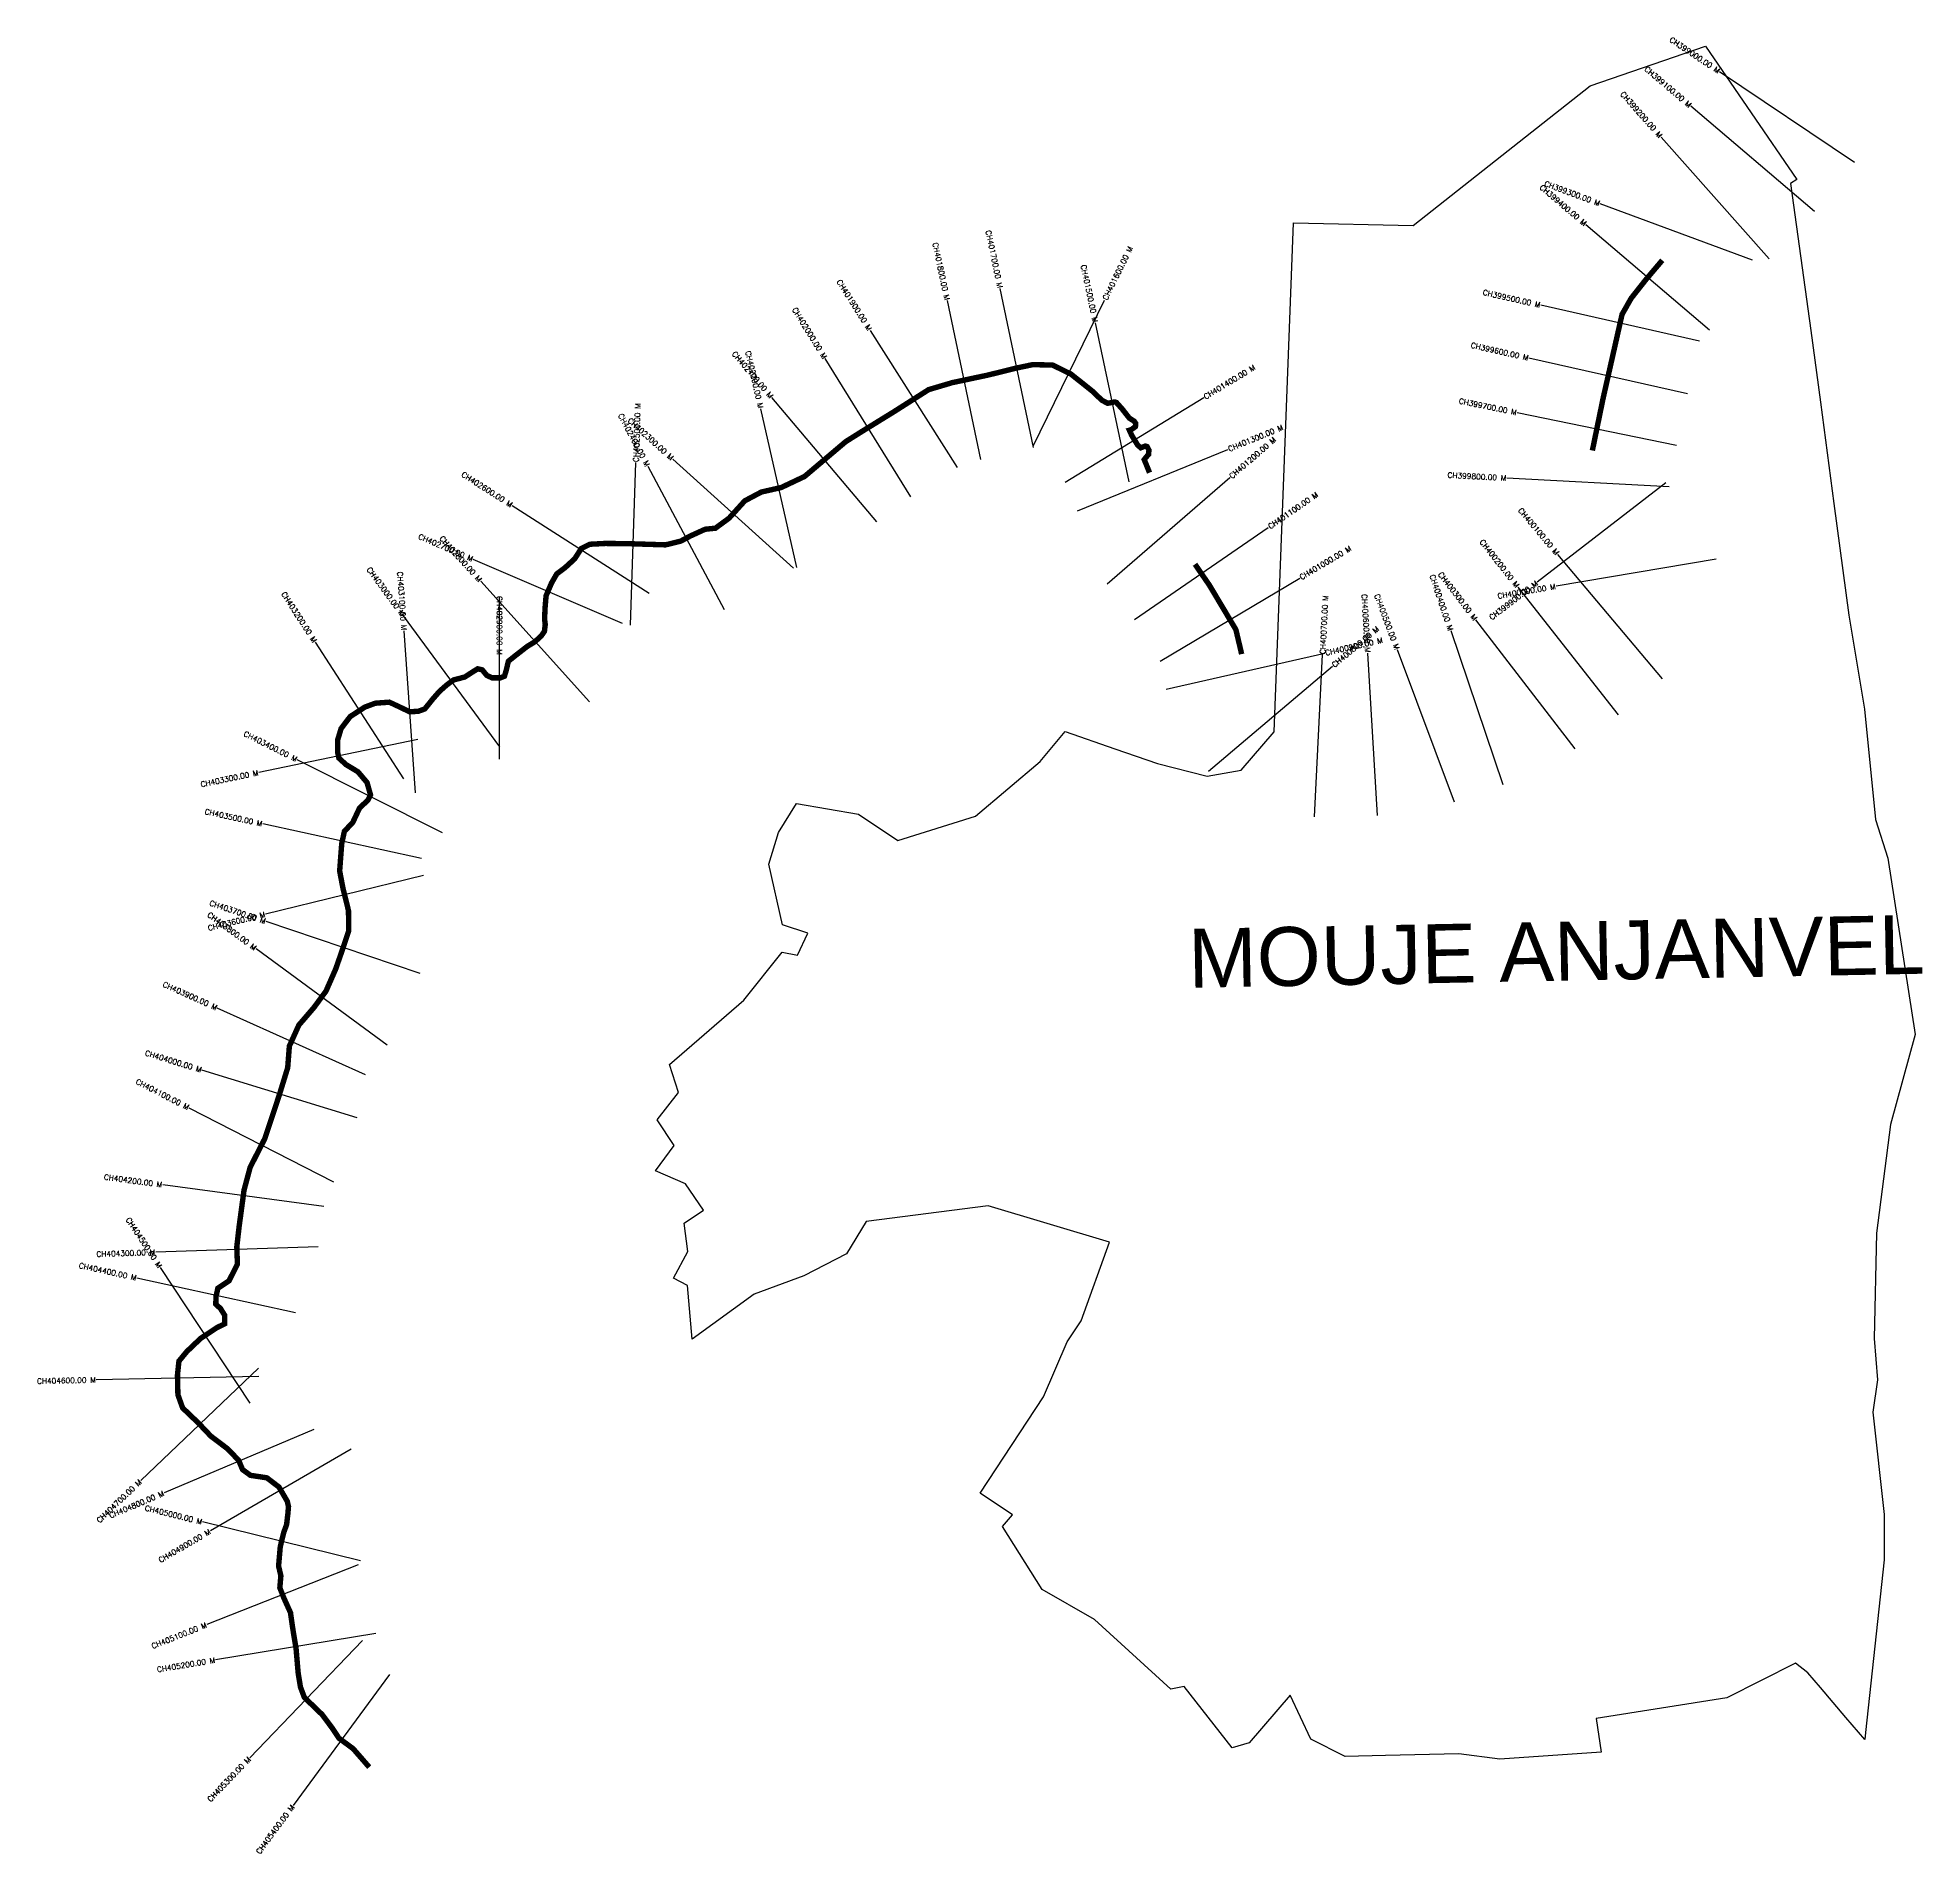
# Model space of a CAD drawing. Header units: metres. Extents: x 302061 to 305538, y 1941225 to 1944575.
import ezdxf
from ezdxf.enums import TextEntityAlignment as Align

# ---------------------------------------------------------------- set-up
doc = ezdxf.new("R2010")
doc.units = ezdxf.units.M
for name, color, linetype in [('CS', 134, 'Continuous'), ('CSMark', 6, 'Continuous'), ('UNPROTECTED', 10, 'Continuous'), ('VILLAGE BOUNDRY', 10, 'Continuous'), ('VILLAGE NAME', 250, 'Continuous')]:
    doc.layers.add(name, color=color, linetype=linetype)
doc.styles.get("Standard").update_dxf_attribs({"font": 'simplex.shx'})

msp = doc.modelspace()

# ---------------------------------------------------------------- linework, layer by layer
at = {"layer": 'CS'}
for p, q in [((305413.6, 1944344.7), (305164.5, 1944511.8)), ((305339.8, 1944253.9), (305111.3, 1944448.3)), ((305255.7, 1944167.1), (305056.7, 1944391.6)), ((305225.4, 1944164.1), (304944.1, 1944268.3)), ((305146, 1944035.4), (304917.6, 1944229.9)), ((303801.3, 1943796.3), (303739.3, 1944089.8)), ((303898.4, 1943818.7), (303837, 1944112.4)), ((303897.8, 1943821.3), (304029.5, 1944090.8)), ((305127.1, 1944015.1), (304834.5, 1944081.3)), ((303758.1, 1943781.7), (303597.2, 1944034.9)), ((304075, 1943755.2), (304012.9, 1944048.7)), ((303671.7, 1943727.7), (303514, 1943982.8)), ((305105, 1943917.5), (304812.4, 1943983.7)), ((303461.6, 1943597.6), (303395.3, 1943890.2)), ((303609.3, 1943681.8), (303415.5, 1943910.8)), ((303956.7, 1943754.5), (304212.8, 1943910.8)), ((305084.7, 1943822.7), (304790.8, 1943883)), ((303979.3, 1943701.6), (304257, 1943815)), ((303154.8, 1943491.1), (303164.5, 1943790.9)), ((303327.9, 1943519), (303187, 1943783.8)), ((303455.1, 1943595.8), (303232.8, 1943797.2)), ((304033.9, 1943567.2), (304260.8, 1943763.5)), ((305071.2, 1943746.4), (304771.7, 1943762.2)), ((305065.3, 1943753.6), (304827.8, 1943570.4)), ((303188.8, 1943549.5), (302936.3, 1943711.4)), ((304084.5, 1943501.1), (304331.6, 1943671.2)), ((303140, 1943494), (302864.3, 1943612.2)), ((305158.3, 1943612.8), (304862.5, 1943562.7)), ((305059, 1943392), (304865.9, 1943621.6)), ((303079.1, 1943349.5), (302878.1, 1943572.2)), ((304131.9, 1943424.3), (304389.6, 1943577.9)), ((302912.7, 1943243.7), (302912.7, 1943543.7)), ((304978, 1943325.5), (304792.4, 1943561.2)), ((302913.6, 1943266.6), (302735.8, 1943508.2)), ((304897.9, 1943263), (304714.8, 1943500.7)), ((302757.9, 1943181.4), (302736.7, 1943480.6)), ((304764.8, 1943196), (304668.8, 1943480.2)), ((302736, 1943207.5), (302573, 1943459.4)), ((304143.1, 1943373), (304435.7, 1943439.3)), ((304416.7, 1943137), (304431.7, 1943436.7)), ((304532.9, 1943139.6), (304515.2, 1943439.1)), ((304674.9, 1943164.4), (304569.9, 1943445.4)), ((304220.9, 1943221.6), (304450, 1943415.2)), ((302762.3, 1943280.1), (302468.6, 1943219.1)), ((302807.7, 1943108), (302539.5, 1943242.6)), ((302769.1, 1943060.3), (302476, 1943124.1)), ((302772.6, 1943029.1), (302481.2, 1942957.7)), ((302766.3, 1942848.1), (302482, 1942943.9)), ((302705.4, 1942715.9), (302463.6, 1942893.5)), ((302665.6, 1942661), (302392, 1942784.2)), ((302650.4, 1942581.7), (302363.6, 1942669.9)), ((302607.2, 1942463.4), (302340.1, 1942599.9)), ((302588.6, 1942418.3), (302291.3, 1942458.3)), ((302578.1, 1942344.1), (302278.3, 1942334)), ((302536.6, 1942221.9), (302243.6, 1942286.3)), ((302452.6, 1942055.4), (302287.1, 1942305.6)), ((302467.9, 1942119.8), (302250.8, 1941912.7)), ((302468.6, 1942104.5), (302168.7, 1942098.3)), ((302570.3, 1942006.6), (302293.9, 1941889.9)), ((302638.8, 1941970.3), (302379.4, 1941819.7)), ((302656.1, 1941764.2), (302364.9, 1941836.1)), ((302651.9, 1941757.3), (302372.9, 1941646.8)), ((302684.8, 1941630.4), (302388.8, 1941581.5)), ((302659.8, 1941617.3), (302452, 1941401)), ((302709.9, 1941554.6), (302531.8, 1941313.2))]:
    msp.add_line(p, q, dxfattribs=at)
at = {"layer": 'UNPROTECTED', "const_width": 10, "flags": 128}
for points in [[(305058.6, 1944164.2), (305029.1, 1944129.4), (305001.3, 1944094.2), (304984.4, 1944064.4), (304949.2, 1943908.6), (304929.6, 1943813.2)], [(304112.4, 1943772.3), (304102.6, 1943796.4), (304106.5, 1943801.4), (304110.6, 1943806), (304111.3, 1943813.9), (304107.9, 1943820.3), (304104.6, 1943821.4), (304096.1, 1943818.2), (304090.2, 1943823.6), (304079.6, 1943841), (304075.2, 1943850.6), (304078.3, 1943851.4), (304086.4, 1943857.3), (304086.7, 1943863.5), (304083.9, 1943867.4), (304075, 1943873), (304061.9, 1943889.8), (304051.1, 1943901.9), (304047.9, 1943902.8), (304043, 1943901.7), (304034.9, 1943900.4), (304024.4, 1943905.9), (304007.3, 1943922.4), (303967.2, 1943954.3), (303933.3, 1943970.9), (303896.7, 1943971.6), (303864.2, 1943964.8), (303814.4, 1943952.4), (303748.3, 1943938.4), (303704.7, 1943925.5), (303640.6, 1943884.7), (303580.1, 1943847.4), (303551.8, 1943829.6), (303475.8, 1943765.3), (303432.7, 1943744.9), (303396.1, 1943736.6), (303365.5, 1943720.4), (303336.4, 1943688.3), (303311.2, 1943669.8), (303292.3, 1943667.9), (303265.1, 1943655.5), (303247.3, 1943646), (303219.2, 1943639.1), (303149.4, 1943641.3), (303108.2, 1943641.7), (303079.5, 1943640.2), (303063.7, 1943632.3), (303051.6, 1943613.4), (303033.5, 1943596.8), (303018.4, 1943585.5), (303008.9, 1943568.9), (302998.7, 1943545.1), (302996.8, 1943522.1), (302996, 1943501.9), (302997.2, 1943492.4), (302995.7, 1943479.5), (302989.6, 1943470.8), (302977.8, 1943460.1), (302964.1, 1943451.8), (302942.1, 1943434.7), (302929.2, 1943424.4), (302925, 1943406.9), (302921.9, 1943396.7), (302914.4, 1943393.7), (302899.1, 1943393.7), (302889.3, 1943398.2), (302880.9, 1943408.5), (302872.5, 1943410.4), (302862.7, 1943404.3), (302848.6, 1943395.2), (302828.1, 1943389.9), (302815.2, 1943380.4), (302801.9, 1943368.6), (302789.3, 1943354.2), (302774.9, 1943336.3), (302763.1, 1943332.1), (302747.1, 1943331), (302727.4, 1943340.5), (302709.5, 1943348.8), (302683.5, 1943346.9), (302664.2, 1943339.7), (302637.2, 1943322.2), (302620.5, 1943300.2), (302614, 1943278.8), (302614, 1943256.8), (302616.3, 1943245.7), (302629.6, 1943233.6), (302651.6, 1943220.3), (302668.3, 1943200.6), (302674.8, 1943177.7), (302669.8, 1943167.8), (302654.6, 1943153.7), (302642.1, 1943127.1), (302626.5, 1943110.4), (302621.6, 1943087.6), (302617.8, 1943037.4), (302623.8, 1943005.9), (302634.1, 1942964.1), (302634.5, 1942926.7), (302621.2, 1942887.2), (302610.5, 1942856.5), (302592.6, 1942815.7), (302570.6, 1942785.7), (302542.5, 1942753), (302525, 1942714.2), (302521.9, 1942674.3), (302506.7, 1942624.9), (302479.7, 1942543.5), (302452.7, 1942490.7), (302441.3, 1942448.3), (302432.2, 1942380.7), (302428, 1942343.9), (302429.1, 1942311.8), (302413.6, 1942281.1), (302393, 1942267.4), (302389.6, 1942251.8), (302389.2, 1942238.1), (302398, 1942229.8), (302405.6, 1942217.6), (302405.6, 1942201.7), (302391.5, 1942194.9), (302361.1, 1942174.7), (302336, 1942150.8), (302321.2, 1942133), (302318.5, 1942107.3), (302319.3, 1942070.9), (302328, 1942046.6), (302357.3, 1942018.5), (302380.1, 1941994.5), (302410.9, 1941971.2), (302431.4, 1941949.9), (302438.6, 1941932.8), (302453.1, 1941922.2), (302483.5, 1941917.6), (302505.9, 1941900.5), (302521.1, 1941874.3), (302523.4, 1941864.7), (302522.2, 1941851), (302519.9, 1941831.3), (302514.6, 1941816.8), (302508.2, 1941790.6), (302505.1, 1941754.9), (302509.3, 1941736.7), (302507.4, 1941714.7), (302514.6, 1941696.4), (302527.1, 1941668.7), (302530.6, 1941643.5), (302537.4, 1941602.1), (302541.2, 1941557.7), (302545.4, 1941531.7), (302552.6, 1941512.4), (302562.5, 1941502.9), (302585.5, 1941480.7), (302604.7, 1941455), (302616.4, 1941437.2), (302642.7, 1941417.8), (302672.4, 1941383.7)], [(304282.3, 1943437.5), (304280, 1943447.7), (304271.7, 1943482.7), (304222.7, 1943564.9), (304196.3, 1943603.3)]]:
    msp.add_lwpolyline(points, dxfattribs=at)
at = {"layer": 'VILLAGE BOUNDRY', "color": 3, "flags": 128}
msp.add_lwpolyline([(304377.8, 1944233), (304599.1, 1944228.4), (304762.3, 1944357.3), (304925.6, 1944486.2), (305138.1, 1944559.2), (305307.1, 1944313.5), (305295.4, 1944305.6), (305332.6, 1944034.7), (305350.7, 1943902.4), (305374.9, 1943715.1), (305403, 1943509.5), (305431.9, 1943336), (305451.8, 1943132.1), (305474.7, 1943061), (305525.3, 1942735.8), (305479.8, 1942569.8), (305454.1, 1942369), (305449.7, 1942174.7), (305455.6, 1942098.2), (305447.3, 1942038.9), (305467.9, 1941849.8), (305468.1, 1941766.3), (305433.7, 1941447.9), (305432.3, 1941434.6), (305397.6, 1941475.2), (305350.3, 1941530.4), (305327, 1941557.6), (305304.5, 1941575.7), (305177.5, 1941511.7), (304936.9, 1941473.2), (304945.7, 1941411.4), (304759, 1941398.5), (304683.3, 1941408.1), (304548, 1941405), (304473.2, 1941403.4), (304409.9, 1941435.3), (304372.2, 1941516.7), (304296.2, 1941428.8), (304265.1, 1941419.1), (304176.1, 1941532.6), (304151.4, 1941527.9), (304010.7, 1941656.1), (303914, 1941711.4), (303841, 1941828), (303859.4, 1941849.4), (303800, 1941889.5), (303916.5, 1942066.8), (303960.5, 1942168.5), (303986.2, 1942207.4), (304038.7, 1942352.3), (303814.4, 1942419.4), (303589.3, 1942390.3), (303553.3, 1942330.9), (303474.6, 1942290.6), (303382.8, 1942256.2), (303268.2, 1942173.3), (303259.8, 1942272.2), (303234, 1942286), (303260.2, 1942335.1), (303253.6, 1942387.7), (303289, 1942411.4), (303255.8, 1942459.9), (303200.9, 1942484.1), (303235.1, 1942530.5), (303203.7, 1942578.4), (303243.2, 1942628.7), (303226.5, 1942680.2), (303363.7, 1942798.8), (303434.3, 1942887.6), (303462.5, 1942881.7), (303481.8, 1942922.5), (303434.8, 1942938), (303409.7, 1943049.7), (303427.8, 1943108.3), (303460.6, 1943162.1), (303575.2, 1943141.9), (303647.6, 1943093.5), (303791.1, 1943138.4), (303910.4, 1943239.6), (303956.4, 1943294.7), (304048.1, 1943262.9), (304126.9, 1943235.5), (304218.9, 1943212.5), (304281.4, 1943223.5), (304342.6, 1943294.3), (304377.8, 1944233)], dxfattribs=at)

# ---------------------------------------------------------------- texts
at = {"layer": 'CSMark'}
for s, rotation, p in [('CH399000.00 M', 326.1386, (305163.6, 1944512.4)), ('CH399100.00 M', 319.629, (305110.5, 1944448.9)), ('CH399200.00 M', 311.5675, (305056, 1944392.3)), ('CH399400.00 M', 319.5852, (304916.9, 1944230.6)), ('CH399300.00 M', 339.6631, (304943.2, 1944268.7)), ('CH401800.00 M', 281.9308, (303739.1, 1944090.8)), ('CH401700.00 M', 281.8016, (303836.8, 1944113.4)), ('CH401900.00 M', 302.4208, (303596.7, 1944035.7)), ('CH401500.00 M', 281.9587, (304012.7, 1944049.7)), ('CH399500.00 M', 347.2518, (304833.5, 1944081.5)), ('CH402000.00 M', 301.7252, (303513.5, 1943983.7)), ('CH402100.00 M', 310.2414, (303414.9, 1943911.5)), ('CH402200.00 M', 282.7663, (303395.1, 1943891.2)), ('CH399600.00 M', 347.2518, (304811.4, 1943984)), ('CH399700.00 M', 348.4068, (304789.8, 1943883.2)), ('CH402400.00 M', 298.0108, (303186.5, 1943784.7)), ('CH402300.00 M', 317.8165, (303232, 1943797.9)), ('CH402600.00 M', 327.3318, (302935.4, 1943712)), ('CH399800.00 M', 356.9757, (304770.7, 1943762.3)), ('CH400100.00 M', 310.0464, (304865.3, 1943622.4)), ('CH402700.00 M', 336.7893, (302863.4, 1943612.6)), ('CH402800.00 M', 312.0507, (302877.5, 1943573)), ('CH400200.00 M', 308.2036, (304791.8, 1943562)), ('CH403000.00 M', 306.355, (302735.2, 1943509)), ('CH403100.00 M', 274.0515, (302736.6, 1943481.6)), ('CH400400.00 M', 288.6708, (304668.4, 1943481.1)), ('CH400300.00 M', 307.6154, (304714.2, 1943501.5)), ('CH399900.00 M', 37.6388, (304827, 1943569.8)), ('CH403200.00 M', 302.9125, (302572.5, 1943460.2)), ('CH400600.00 M', 273.3735, (304515.1, 1943440.1)), ('CH400500.00 M', 290.4962, (304569.6, 1943446.4)), ('CH400000.00 M', 9.6262, (304861.5, 1943562.5)), ('CH403400.00 M', 333.3586, (302538.6, 1943243)), ('CH403300.00 M', 11.7343, (302467.6, 1943218.9)), ('CH403500.00 M', 347.7345, (302475, 1943124.3)), ('CH403700.00 M', 341.3803, (302481, 1942944.2)), ('CH403800.00 M', 323.6974, (302462.8, 1942894.1)), ('CH403600.00 M', 13.7714, (302480.2, 1942957.5)), ('CH403900.00 M', 335.7671, (302391.1, 1942784.6)), ('CH404000.00 M', 342.8941, (302362.7, 1942670.2)), ('CH404100.00 M', 332.9225, (302339.2, 1942600.4)), ('CH404200.00 M', 352.3279, (302290.3, 1942458.4)), ('CH404500.00 M', 303.5007, (302286.5, 1942306.4)), ('CH404300.00 M', 1.9373, (302277.3, 1942333.9)), ('CH404400.00 M', 347.6029, (302242.6, 1942286.5)), ('CH404600.00 M', 1.1863, (302167.7, 1942098.3)), ('CH404700.00 M', 43.6439, (302250.1, 1941912)), ('CH404800.00 M', 22.8985, (302293, 1941889.5)), ('CH405000.00 M', 346.1419, (302363.9, 1941836.3)), ('CH404900.00 M', 30.1452, (302378.5, 1941819.2)), ('CH405100.00 M', 21.6007, (302372, 1941646.5)), ('CH405200.00 M', 9.3841, (302387.8, 1941581.3)), ('CH405300.00 M', 46.1421, (302451.3, 1941400.3)), ('CH405400.00 M', 53.5681, (302531.2, 1941312.4))]:
    msp.add_text(s, height=10, rotation=rotation, dxfattribs=at).set_placement(p, align=Align.MIDDLE_RIGHT)
for s, rotation, p in [('CH401600.00 M', 63.9555, (304029.9, 1944091.7)), ('CH401400.00 M', 31.3931, (304213.6, 1943911.3)), ('CH402500.00 M', 88.1449, (303164.5, 1943791.9)), ('CH401300.00 M', 22.2267, (304257.9, 1943815.4)), ('CH401200.00 M', 40.8668, (304261.5, 1943764.2)), ('CH401100.00 M', 34.542, (304332.5, 1943671.7)), ('CH401000.00 M', 30.798, (304390.4, 1943578.4)), ('CH402900.00 M', 270, (302912.7, 1943544.7)), ('CH400700.00 M', 87.1444, (304431.7, 1943437.7)), ('CH400900.00 M', 12.7611, (304436.7, 1943439.5)), ('CH400800.00 M', 40.1965, (304450.8, 1943415.8))]:
    msp.add_text(s, height=10, rotation=rotation, dxfattribs=at).set_placement(p, align=Align.MIDDLE_LEFT)
at = {"layer": 'VILLAGE NAME', "insert": (304182.7, 1942930.4), "char_height": 108.748, "attachment_point": 1, "rotation": 1.1028}
msp.add_mtext_dynamic_manual_height_columns('{\\fArial|b0|i0|c0|p34;MOUJE ANJANVEL}', width=1571.314, gutter_width=543.7, heights=[0], dxfattribs=at)

doc.saveas('drawing.dxf')
